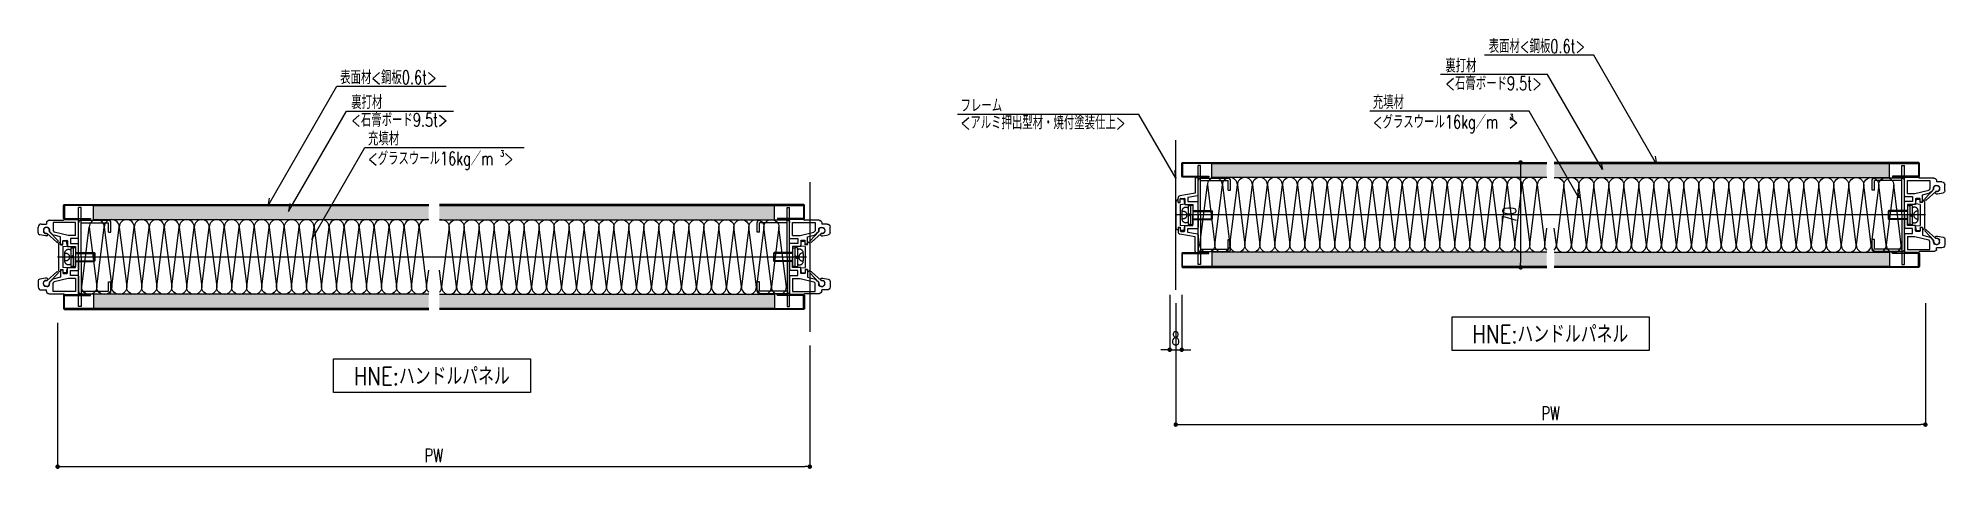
# Model space of a CAD drawing. Extents: x 21 to 47673, y 9 to 26406.
# Drawn here: x 10083 to 11354, y 21104 to 21392 of the extents above; entities that cross this region are included whole.
import ezdxf
from ezdxf.enums import TextEntityAlignment as Align

# ---------------------------------------------------------------- set-up
doc = ezdxf.new("R2010")
doc.units = 0
doc.header["$LTSCALE"] = 10
doc.header["$PDMODE"] = 35
doc.header["$PDSIZE"] = 5
doc.linetypes.add('HIDDEN', pattern=[9.525, 6.35, -3.175])
for name, color, linetype in [('_P16_製品寸法', 9, 'Continuous'), ('_基準', 1, 'Continuous'), ('_文字', 3, 'Continuous'), ('_製品', 4, 'Continuous'), ('_製品寸法', 9, 'Continuous')]:
    doc.layers.add(name, color=color, linetype=linetype)
doc.styles.add('OKAMURA', font='simplex8.shx', dxfattribs={"width": 0.7, "bigfont": 'BIGFONT.shx'})
doc.dimstyles.new('OKAMURA-003', dxfattribs={"dimscale": 3, "dimtxt": 3, "dimasz": 1, "dimexe": 0, "dimexo": 3, "dimgap": 1, "dimtad": 1, "dimdec": 3, "dimdsep": 46, "dimtxsty": 'OKAMURA', "dimblk1": 'DOT', "dimblk2": 'DOT', "dimsah": 1, "dimcen": 0, "dimclrd": 9, "dimclre": 9, "dimclrt": 3, "dimadec": 0, "dimazin": 0, "dimtfac": 1, "dimtdec": 3, "dimtix": 1, "dimtmove": 2, "dimatfit": 3, "dimldrblk": 'NONE', "dimfxl": 0, "dimtolj": 1, "dimarcsym": 0})
pattern_1 = [(37.5, (-2975.263, 4866.6654), (-0.160003, 4.8941324), [0, -3.8608, 0, -4.318, 0, -4.1275]), (7.5, (-2975.263, 4866.6654), (4.495233, 7.168251), [0, -2.0828, 0, -3.4798, 0, -1.3335]), (327.5, (-2978.387, 4866.6654), (7.9099237, 0.014372), [0, -1.27, 0, -4.572, 0, -5.969]), (317.5, (-2978.387, 4866.6654), (7.6355645, 2.229293), [0, -0.635, 0, -2.9972, 0, -3.429])]
pattern_2 = [(37.5, (-2975.263, 4866.6654), (-0.160003, 4.8941324), [0, -3.8608, 0, -4.318, 0, -4.1275]), (7.5, (-2975.263, 4866.6654), (4.495233, 7.168251), [0, -2.0828, 0, -3.4798, 0, -1.3335]), (327.5, (-2978.387, 4866.6654), (7.9099237, 0.0143718), [0, -1.27, 0, -4.572, 0, -5.969]), (317.5, (-2978.387, 4866.6654), (7.6355645, 2.229293), [0, -0.635, 0, -2.9972, 0, -3.429])]

# ---------------------------------------------------------------- blocks, each defined once
blk = doc.blocks.new('A$C32CB7D14')
at = {"layer": '_製品'}
for p, q in [((0, 19.5), (1, 20.5)), ((0, 19.5), (0, 1.5)), ((1.5, 20.5), (1, 20.5)), ((1.5, 18.7), (1.5, 20.5)), ((1.5, 18.7), (3, 18.7)), ((3, 18.7), (3, 21)), ((5.5, 21), (3, 21)), ((3, 17.5), (6, 17.8)), ((3, 17.5), (3, 3.5)), ((6, 17.8), (5.5, 21)), ((0, 1.5), (1, 0.5)), ((1.5, 0.5), (1, 0.5)), ((1.5, 2.2), (1.5, 0.5)), ((1.5, 2.2), (3, 2.2)), ((6, 3.2), (3, 3.5)), ((3, 2.2), (3, 0)), ((5.5, 0), (6, 3.2)), ((5.5, 0), (3, 0))]:
    blk.add_line(p, q, dxfattribs=at)
blk = doc.blocks.new('A$C72ED3FC6')
at = {"layer": '_製品'}
for p, q in [((0.5, 9.3), (0, 8.7)), ((12.8, 8.7), (0, 8.7)), ((0, 8.7), (0, 3.7)), ((12.8, 3.7), (0, 3.7)), ((0, 3.7), (0.5, 3.2)), ((12.8, 9.3), (0.5, 9.3)), ((0.5, 3.2), (0.5, 9.3)), ((12.8, 3.2), (0.5, 3.2)), ((12.8, 12.5), (14.4, 12.5)), ((12.8, 12.5), (12.8, 0)), ((14.4, 0), (12.8, 0)), ((14.4, 12.5), (14.4, 0)), ((16, 12.5), (14.4, 12.5)), ((14.4, 7.2), (16, 6.3)), ((14.4, 6.3), (16, 5.3)), ((16, 12.5), (16, 0)), ((14.4, 0), (16, 0))]:
    blk.add_line(p, q, dxfattribs=at)
at = {"layer": '_製品', "linetype": 'HIDDEN', "ltscale": 0.5}
blk.add_line((20, 3.7), (20, 8.7), dxfattribs=at)
for centre, radius, start, end in [((17.5, 9), 2.48, 353.0727, 128.2119), ((17.5, 3.5), 2.48, 231.7881, 6.9274), ((19.4, 6.5), 2.37, 74.4113, 185.2), ((19.4, 6), 2.37, 174.8002, 285.5887)]:
    blk.add_arc(centre, radius, start, end, dxfattribs=at)
blk = doc.blocks.new('A$C47657887')
at = {"layer": '_製品'}
for p, q in [((2.5, 6), (8.9, 0.2)), ((9.8, 1), (3.9, 7.4))]:
    blk.add_line(p, q, dxfattribs=at)
for centre, radius, start, end in [((2, 8), 2, 345.1323, 284.8682), ((9.3, 0.6), 0.6, 225, 45)]:
    blk.add_arc(centre, radius, start, end, dxfattribs=at)
blk = doc.blocks.new('A$C098A5279')
at = {"layer": '_製品'}
for p, q in [((0, 0), (0, 66)), ((1.6, 66), (0, 66)), ((1.6, 33), (1.6, 66)), ((1.6, 57.5), (20, 57.5)), ((1.6, 55.9), (20, 55.9)), ((20, 49.5), (20, 55.9)), ((21.6, 49.5), (21.6, 55.9)), ((20, 49.5), (21.6, 49.5)), ((1.6, 33), (1.6, 0)), ((20, 16.5), (21.6, 16.5)), ((20, 10.1), (20, 16.5)), ((21.6, 10.1), (21.6, 16.5)), ((1.6, 0), (0, 0)), ((1.6, 10.1), (20, 10.1)), ((1.6, 8.5), (20, 8.5))]:
    blk.add_line(p, q, dxfattribs=at)
for centre, start, end in [((1.6, 55.9), 90.001, 180), ((20, 55.9), 0, 90), ((1.6, 10.1), 179.999, 270), ((20, 10.1), 270, 0)]:
    blk.add_arc(centre, 1.6, start, end, dxfattribs=at)
blk = doc.blocks.new('P15US_BASE00')
at = {"layer": '_製品'}
for p, q in [((-13.5, 16.3), (-13.5, 20)), ((-8.6, 14.1), (-12.3, 14.8)), ((-11.5, 22), (-8, 22)), ((-10, 18.1), (-10, 17.1)), ((-7.8, 19.8), (-8.8, 19.6)), ((-7.8, 14.1), (-8.6, 14.1)), ((-7.8, 15.6), (-8.5, 15.6)), ((-8, 23), (-8, 22)), ((-7.6, 23.8), (-6.8, 24.3)), ((-6.2, 24.5), (3.5, 24.5)), ((-6, 18.3), (-6, 17.1)), ((-6, 17.1), (-4.3, 15.4)), ((11.5, 23), (-3.5, 23)), ((-3.5, 23), (-3.5, 17.5)), ((-3.5, 17.5), (-2.7, 16.6)), ((1.5, 13.5), (-2.9, 14.6)), ((6.5, 14.3), (-2.7, 16.6)), ((1.5, 8.8), (1.5, 13.5)), ((3.9, 24.9), (3.5, 24.5)), ((4.1, 25), (13, 25)), ((11.5, 14.3), (6.5, 14.3)), ((11.5, 14.3), (11.5, 23)), ((13.5, 12.8), (13.5, 24.5)), ((1.8, 8.5), (2.7, 8.5)), ((3, 8.8), (3, 10.7)), ((3.3, 11), (5.7, 11)), ((6, 10.7), (6, 7)), ((6, 7), (11.5, 7)), ((8, 12.3), (8, 9)), ((13, 12.3), (8, 12.3)), ((8, 9), (13, 9)), ((11.5, 7), (11.5, 0.3)), ((11.5, 0.3), (11.8, 0)), ((11.5, -0.3), (11.8, 0)), ((13.5, 0.3), (13.2, 0)), ((13.2, 0), (13.5, -0.3)), ((13.5, 0.3), (13.5, 8.5)), ((1.5, -8.8), (1.5, -13.5)), ((1.8, -8.5), (2.7, -8.5)), ((3, -8.8), (3, -10.7)), ((3.3, -11), (5.7, -11)), ((6, -7), (11.5, -7)), ((6, -10.7), (6, -7)), ((8, -9), (13, -9)), ((8, -12.3), (8, -9)), ((13, -12.3), (8, -12.3)), ((11.5, -7), (11.5, -0.3)), ((13.5, -0.3), (13.5, -8.5)), ((-13.5, -16.3), (-13.5, -20)), ((-8.6, -14.1), (-12.3, -14.8)), ((-11.5, -22), (-8, -22)), ((-10, -18.1), (-10, -17.1)), ((-7.8, -19.8), (-8.8, -19.6)), ((-7.8, -14.1), (-8.6, -14.1)), ((-7.8, -15.6), (-8.5, -15.6)), ((-8, -23), (-8, -22)), ((-7.6, -23.8), (-6.8, -24.3)), ((-6.2, -24.5), (3.5, -24.5)), ((-6, -17.1), (-4.3, -15.4)), ((-6, -18.3), (-6, -17.1)), ((-3.5, -17.5), (-2.7, -16.6)), ((-3.5, -23), (-3.5, -17.5)), ((11.5, -23), (-3.5, -23)), ((1.5, -13.5), (-2.9, -14.6)), ((6.5, -14.3), (-2.7, -16.6)), ((3.9, -24.9), (3.5, -24.5)), ((4.1, -25), (13, -25)), ((11.5, -14.3), (6.5, -14.3)), ((11.5, -14.3), (11.5, -23)), ((13.5, -12.8), (13.5, -24.5)), ((13.5, -12.8), (13.5, -24.5))]:
    blk.add_line(p, q, dxfattribs=at)
for centre, radius, start, end in [((-11.5, 20), 2, 90, 180), ((-12, 16.3), 1.5, 180, 260), ((-8.5, 18.1), 1.5, 100, 180), ((-8.5, 17.1), 1.5, 180, 270), ((-7, 23), 1, 123.6901, 180), ((-7.5, 18.3), 1.5, 0, 100), ((-7.8, 14.9), 0.75, 270, 90), ((-6.2, 23.5), 1, 90, 123.6901), ((-2.2, 17.5), 3, 225, 255.5), ((4.1, 24.7), 0.3, 90, 135), ((13, 24.5), 0.5, 0, 90), ((13, 12.8), 0.5, 270, 0), ((1.8, 8.8), 0.3, 180, 270), ((2.7, 8.8), 0.3, 270, 0), ((3.3, 10.7), 0.3, 90, 180), ((5.7, 10.7), 0.3, 0, 90), ((13, 8.5), 0.5, 0, 90), ((1.8, -8.8), 0.3, 90, 180), ((2.7, -8.8), 0.3, 0, 90), ((3.3, -10.7), 0.3, 180, 270), ((5.7, -10.7), 0.3, 270, 360), ((13, -8.5), 0.5, 270, 0), ((13, -12.8), 0.5, 0, 90), ((-12, -16.3), 1.5, 100, 180), ((-11.5, -20), 2, 180, 270), ((-8.5, -17.1), 1.5, 90, 180), ((-8.5, -18.1), 1.5, 180, 260), ((-7, -23), 1, 180, 236.3099), ((-7.8, -14.9), 0.75, 270, 90), ((-7.5, -18.3), 1.5, 260, 360), ((-6.2, -23.5), 1, 236.3099, 270), ((-2.2, -17.5), 3, 104.5, 135), ((4.1, -24.7), 0.3, 225, 270), ((13, -24.5), 0.5, 270, 0)]:
    blk.add_arc(centre, radius, start, end, dxfattribs=at)
for name, p in [('A$C098A5279', (13.5, -33)), ('A$C47657887', (-10, 9.7)), ('A$C32CB7D14', (0, -10.5))]:
    blk.add_blockref(name, p, dxfattribs=at)
at = {"layer": '_製品', "xscale": -1}
blk.add_blockref('A$C72ED3FC6', (24.3, -6.3), dxfattribs=at)
at = {"layer": '_製品', "xscale": -1, "rotation": 180}
blk.add_blockref('A$C47657887', (-10, -9.7), dxfattribs=at)
blk = doc.blocks.new('P15_BASE_SS_US_HALF')
at = {"layer": '_製品'}
h = blk.add_hatch(dxfattribs=at)
h.set_pattern_fill('AR-SAND', color=256, scale=0.1, style=0)
h.set_pattern_definition(pattern_1)
edge = h.paths.add_edge_path()
edge.add_line((247.5, 24.9), (24, 24.9))
edge.add_line((24, 24.9), (24, 34.4))
edge.add_line((24, 34.4), (247.5, 34.4))
h = blk.add_hatch(dxfattribs=at)
h.set_pattern_fill('AR-SAND', color=256, scale=0.1, style=0)
h.set_pattern_definition(pattern_1)
edge = h.paths.add_edge_path()
edge.add_line((247.5, -24.9), (24, -24.9))
edge.add_line((24, -24.9), (24, -34.4))
edge.add_line((24, -34.4), (247.5, -34.4))
for points in [[(247.5, 34.4), (4.6, 34.4), (4.6, 25.8), (22, 25.8), (22, 25.2), (4.6, 25.2, -0.414214), (4, 25.8), (4, 34.4, -0.414214), (4.6, 35), (247.5, 35)], [(31.1, 20), (31.1, 20, 0.414214), (26.1, 25), (26.1, 25, 0.414214), (21.1, 20), (21.1, 20), (26.1, -20), (26.1, -20, -0.414214), (21.1, -25), (21.1, -25, -0.414214), (16.1, -20), (16.1, -20), (21.1, 20)], [(41.1, 20), (41.1, 20, 0.414214), (36.1, 25), (36.1, 25, 0.414214), (31.1, 20), (31.1, 20), (36.1, -20), (36.1, -20, -0.414214), (31.1, -25), (31.1, -25, -0.414214), (26.1, -20), (26.1, -20), (31.1, 20)], [(51.1, 20), (51.1, 20, 0.414214), (46.1, 25), (46.1, 25, 0.414214), (41.1, 20), (41.1, 20), (46.1, -20), (46.1, -20, -0.414214), (41.1, -25), (41.1, -25, -0.414214), (36.1, -20), (36.1, -20), (41.1, 20)], [(61.1, 20), (61.1, 20, 0.414214), (56.1, 25), (56.1, 25, 0.414214), (51.1, 20), (51.1, 20), (56.1, -20), (56.1, -20, -0.414214), (51.1, -25), (51.1, -25, -0.414214), (46.1, -20), (46.1, -20), (51.1, 20)], [(71.1, 20), (71.1, 20, 0.414214), (66.1, 25), (66.1, 25, 0.414214), (61.1, 20), (61.1, 20), (66.1, -20), (66.1, -20, -0.414214), (61.1, -25), (61.1, -25, -0.414214), (56.1, -20), (56.1, -20), (61.1, 20)], [(81.1, 20), (81.1, 20, 0.414214), (76.1, 25), (76.1, 25, 0.414214), (71.1, 20), (71.1, 20), (76.1, -20), (76.1, -20, -0.414214), (71.1, -25), (71.1, -25, -0.414214), (66.1, -20), (66.1, -20), (71.1, 20)], [(91.1, 20), (91.1, 20, 0.414214), (86.1, 25), (86.1, 25, 0.414214), (81.1, 20), (81.1, 20), (86.1, -20), (86.1, -20, -0.414214), (81.1, -25), (81.1, -25, -0.414214), (76.1, -20), (76.1, -20), (81.1, 20)], [(101.1, 20), (101.1, 20, 0.414214), (96.1, 25), (96.1, 25, 0.414214), (91.1, 20), (91.1, 20), (96.1, -20), (96.1, -20, -0.414214), (91.1, -25), (91.1, -25, -0.414214), (86.1, -20), (86.1, -20), (91.1, 20)], [(111.1, 20), (111.1, 20, 0.414214), (106.1, 25), (106.1, 25, 0.414214), (101.1, 20), (101.1, 20), (106.1, -20), (106.1, -20, -0.414214), (101.1, -25), (101.1, -25, -0.414214), (96.1, -20), (96.1, -20), (101.1, 20)], [(121.1, 20), (121.1, 20, 0.414214), (116.1, 25), (116.1, 25, 0.414214), (111.1, 20), (111.1, 20), (116.1, -20), (116.1, -20, -0.414214), (111.1, -25), (111.1, -25, -0.414214), (106.1, -20), (106.1, -20), (111.1, 20)], [(131.1, 20), (131.1, 20, 0.414214), (126.1, 25), (126.1, 25, 0.414214), (121.1, 20), (121.1, 20), (126.1, -20), (126.1, -20, -0.414214), (121.1, -25), (121.1, -25, -0.414214), (116.1, -20), (116.1, -20), (121.1, 20)], [(141.1, 20), (141.1, 20, 0.414214), (136.1, 25), (136.1, 25, 0.414214), (131.1, 20), (131.1, 20), (136.1, -20), (136.1, -20, -0.414214), (131.1, -25), (131.1, -25, -0.414214), (126.1, -20), (126.1, -20), (131.1, 20)], [(151.1, 20), (151.1, 20, 0.414214), (146.1, 25), (146.1, 25, 0.414214), (141.1, 20), (141.1, 20), (146.1, -20), (146.1, -20, -0.414214), (141.1, -25), (141.1, -25, -0.414214), (136.1, -20), (136.1, -20), (141.1, 20)], [(161.1, 20), (161.1, 20, 0.414214), (156.1, 25), (156.1, 25, 0.414214), (151.1, 20), (151.1, 20), (156.1, -20), (156.1, -20, -0.414214), (151.1, -25), (151.1, -25, -0.414214), (146.1, -20), (146.1, -20), (151.1, 20)], [(171.1, 20), (171.1, 20, 0.414214), (166.1, 25), (166.1, 25, 0.414214), (161.1, 20), (161.1, 20), (166.1, -20), (166.1, -20, -0.414214), (161.1, -25), (161.1, -25, -0.414214), (156.1, -20), (156.1, -20), (161.1, 20)], [(181.1, 20), (181.1, 20, 0.414214), (176.1, 25), (176.1, 25, 0.414214), (171.1, 20), (171.1, 20), (176.1, -20), (176.1, -20, -0.414214), (171.1, -25), (171.1, -25, -0.414214), (166.1, -20), (166.1, -20), (171.1, 20)], [(191.1, 20), (191.1, 20, 0.414214), (186.1, 25), (186.1, 25, 0.414214), (181.1, 20), (181.1, 20), (186.1, -20), (186.1, -20, -0.414214), (181.1, -25), (181.1, -25, -0.414214), (176.1, -20), (176.1, -20), (181.1, 20)], [(201.1, 20), (201.1, 20, 0.414214), (196.1, 25), (196.1, 25, 0.414214), (191.1, 20), (191.1, 20), (196.1, -20), (196.1, -20, -0.414214), (191.1, -25), (191.1, -25, -0.414214), (186.1, -20), (186.1, -20), (191.1, 20)], [(211.1, 20), (211.1, 20, 0.414214), (206.1, 25), (206.1, 25, 0.414214), (201.1, 20), (201.1, 20), (206.1, -20), (206.1, -20, -0.414214), (201.1, -25), (201.1, -25, -0.414214), (196.1, -20), (196.1, -20), (201.1, 20)], [(221.1, 20), (221.1, 20, 0.414214), (216.1, 25), (216.1, 25, 0.414214), (211.1, 20), (211.1, 20), (216.1, -20), (216.1, -20, -0.414214), (211.1, -25), (211.1, -25, -0.414214), (206.1, -20), (206.1, -20), (211.1, 20)], [(231.1, 20), (231.1, 20, 0.414214), (226.1, 25), (226.1, 25, 0.414214), (221.1, 20), (221.1, 20), (226.1, -20), (226.1, -20, -0.414214), (221.1, -25), (221.1, -25, -0.414214), (216.1, -20), (216.1, -20), (221.1, 20)], [(241.1, 20), (241.1, 20, 0.414214), (236.1, 25), (236.1, 25, 0.414214), (231.1, 20), (231.1, 20), (236.1, -20), (236.1, -20, -0.414214), (231.1, -25), (231.1, -25, -0.414214), (226.1, -20), (226.1, -20), (231.1, 20)], [(247.5, 24.8, 0.071068), (246.1, 25), (246.1, 25, 0.414214), (241.1, 20), (241.1, 20), (246.1, -20), (246.1, -20, -0.414214), (241.1, -25), (241.1, -25, -0.414214), (236.1, -20), (236.1, -20), (241.1, 20)], [(247.5, -23.5, -0.194134), (246.1, -20), (246.1, -20), (247.5, -8.8)], [(247.5, -34.4), (4.6, -34.4), (4.6, -25.8), (22, -25.8), (22, -25.2), (4.6, -25.2, 0.414214), (4, -25.8), (4, -34.4, 0.414214), (4.6, -35), (247.5, -35)]]:
    blk.add_lwpolyline(points, format="xyb", dxfattribs=at)
for points in [[(247.5, 24.9), (24, 24.9), (24, 34.4), (247.5, 34.4)], [(247.5, -24.9), (24, -24.9), (24, -34.4), (247.5, -34.4)]]:
    blk.add_lwpolyline(points, dxfattribs=at)
blk.add_blockref('P15US_BASE00', (0.5, 0), dxfattribs=at)
blk = doc.blocks.new('_DOT')
at = {"color": 0, "linetype": 'ByBlock'}
blk.add_line((-0.5, 0), (-1, 0), dxfattribs=at)
at = {"color": 0, "linetype": 'ByBlock', "const_width": 0.5}
blk.add_lwpolyline([(-0.25, 0, 1), (0.25, 0, 1)], format="xyb", close=True, dxfattribs=at)
blk = doc.blocks.new('*D2016')
at = {"layer": '_製品寸法', "color": 9, "lineweight": -2, "transparency": 16777216}
for p, q in [((-501.7, -44), (-501.7, -140)), ((0, -59), (0, -140)), ((-498.7, -140), (-3, -140))]:
    blk.add_line(p, q, dxfattribs=at)
at = {"layer": 'Defpoints', "color": 0, "transparency": 16777216}
for p in [(-501.7, -35), (0, -50), (0, -140)]:
    blk.add_point(p, dxfattribs=at)
at = {"layer": '_製品寸法', "color": 9, "lineweight": -2, "transparency": 16777216, "xscale": 3, "yscale": 3, "zscale": 3, "rotation": 180}
blk.add_blockref('_DOT', (-501.7, -140), dxfattribs=at)
at = {"layer": '_製品寸法', "color": 9, "lineweight": -2, "transparency": 16777216, "xscale": 3, "yscale": 3, "zscale": 3}
blk.add_blockref('_DOT', (0, -140), dxfattribs=at)
at = {"layer": '_製品寸法', "color": 3, "transparency": 16777216, "insert": (-250.8, -132.5), "char_height": 9, "attachment_point": 5, "style": 'OKAMURA'}
blk.add_mtext('\\A1;PW', dxfattribs=at)
blk = doc.blocks.new('_None')
blk = doc.blocks.new('*D807')
at = {"layer": '_製品寸法', "color": 9, "lineweight": -2, "transparency": 16777216}
for p, q in [((0, -59), (0, -140)), ((500, -59), (500, -140)), ((3, -140), (497, -140))]:
    blk.add_line(p, q, dxfattribs=at)
at = {"layer": 'Defpoints', "color": 0, "transparency": 16777216}
for p in [(0, -50), (500, -50), (500, -140)]:
    blk.add_point(p, dxfattribs=at)
at = {"layer": '_製品寸法', "color": 9, "lineweight": -2, "transparency": 16777216, "xscale": 3, "yscale": 3, "zscale": 3, "rotation": 180}
blk.add_blockref('_DOT', (0, -140), dxfattribs=at)
at = {"layer": '_製品寸法', "color": 9, "lineweight": -2, "transparency": 16777216, "xscale": 3, "yscale": 3, "zscale": 3}
blk.add_blockref('_DOT', (500, -140), dxfattribs=at)
at = {"layer": '_製品寸法', "color": 3, "transparency": 16777216, "insert": (250, -132.5), "char_height": 9, "attachment_point": 5, "style": 'OKAMURA'}
blk.add_mtext('\\A1;PW', dxfattribs=at)
blk = doc.blocks.new('*D808')
at = {"layer": '_製品寸法', "color": 9, "lineweight": -2, "transparency": 16777216}
for p, q in [((221, 35), (230, 35)), ((230, 32), (230, -32)), ((221, -35), (230, -35))]:
    blk.add_line(p, q, dxfattribs=at)
at = {"layer": 'Defpoints', "color": 0, "transparency": 16777216}
for p in [(230, 35), (230, -35), (230, -35)]:
    blk.add_point(p, dxfattribs=at)
at = {"layer": '_製品寸法', "color": 9, "lineweight": -2, "transparency": 16777216, "xscale": 3, "yscale": 3, "zscale": 3}
for p, rotation in [((230, 35), 90), ((230, -35), 270)]:
    blk.add_blockref('_DOT', p, dxfattribs=dict(at, rotation=rotation))
at = {"layer": '_製品寸法', "color": 3, "transparency": 16777216, "insert": (222.5, 0), "char_height": 9, "attachment_point": 5, "rotation": 90, "style": 'OKAMURA'}
blk.add_mtext('\\A1;70', dxfattribs=at)
blk = doc.blocks.new('A$C46606B5D')
at = {"layer": '_製品'}
for p, q in [((0, 17.8), (0.5, 21)), ((3, 17.5), (0, 17.8)), ((0.5, 21), (3, 21)), ((3, 18.8), (3, 21)), ((4.5, 18.8), (3, 18.8)), ((3, 17.5), (3, 3.5)), ((4.5, 18.8), (4.5, 20.5)), ((4.5, 20.5), (5, 20.5)), ((6, 19.5), (5, 20.5)), ((6, 19.5), (6, 1.5)), ((0, 3.2), (3, 3.5)), ((0.5, 0), (0, 3.2)), ((0.5, 0), (3, 0)), ((3, 2.3), (3, 0)), ((4.5, 2.3), (3, 2.3)), ((4.5, 2.3), (4.5, 0.5)), ((4.5, 0.5), (5, 0.5)), ((6, 1.5), (5, 0.5))]:
    blk.add_line(p, q, dxfattribs=at)
blk = doc.blocks.new('A$C79397D4C')
at = {"layer": '_製品'}
for p, q in [((23, 79.2), (2.5, 75.5)), ((23, 99), (23, 79.2)), ((24, 100), (26, 100)), ((27, 76.6), (27, 99)), ((0, 67.6), (0, 72.6)), ((0.6, 67), (2.4, 67)), ((3, 67.6), (3, 71.4)), ((3.6, 72), (8.4, 72)), ((9, 71.4), (9, 64)), ((9, 64), (20, 64)), ((26.2, 75.7), (13, 73.3)), ((13, 73.3), (13, 68)), ((13, 68), (26, 68)), ((20, 64), (20, 50.6)), ((27, 50.6), (27, 67)), ((0, 32.4), (0, 27.4)), ((0.6, 33), (2.4, 33)), ((3, 32.4), (3, 28.6)), ((3.6, 28), (8.4, 28)), ((9, 36), (20, 36)), ((9, 28.6), (9, 36)), ((13, 26.7), (13, 32)), ((13, 32), (26, 32)), ((26.2, 24.3), (13, 26.7)), ((20, 50.6), (20.6, 50)), ((20, 50.6), (20.6, 50)), ((20, 49.4), (20.6, 50)), ((20, 49.4), (20.6, 50)), ((20, 36), (20, 49.4)), ((27, 50.6), (26.4, 50)), ((27, 50.6), (26.4, 50)), ((27, 49.4), (26.4, 50)), ((27, 49.4), (26.4, 50)), ((27, 49.4), (27, 33)), ((23, 20.8), (2.5, 24.5)), ((23, 1), (23, 20.8)), ((24, 0), (26, 0)), ((27, 23.4), (27, 1))]:
    blk.add_line(p, q, dxfattribs=at)
for centre, radius, start, end in [((24, 99), 1, 90, 180), ((26, 99), 1, 0, 90), ((26, 76.6), 1, 280, 0), ((3, 72.6), 3, 100, 180), ((0.6, 67.6), 0.6, 180, 270), ((2.4, 67.6), 0.6, 270, 360), ((3.6, 71.4), 0.6, 90, 180), ((8.4, 71.4), 0.6, 0, 90), ((26, 67), 1, 0, 90), ((0.6, 32.4), 0.6, 90, 180), ((3, 27.4), 3, 180, 260), ((2.4, 32.4), 0.6, 0, 90), ((3.6, 28.6), 0.6, 180, 270), ((8.4, 28.6), 0.6, 270, 0), ((26, 33), 1, 270, 0), ((24, 1), 1, 180, 270), ((26, 1), 1, 270, 0), ((26, 23.4), 1, 0, 80)]:
    blk.add_arc(centre, radius, start, end, dxfattribs=at)
blk = doc.blocks.new('P15UG_BASE00')
at = {"xscale": -1}
blk.add_blockref('A$C098A5279', (-15, -33), dxfattribs=at)
at = {"xscale": -0.5, "yscale": 0.5, "zscale": 0.5}
blk.add_blockref('A$C79397D4C', (-1.5, -25), dxfattribs=at)
at = {"layer": '_製品'}
for name, p in [('A$C72ED3FC6', (-24.3, -6.3)), ('A$C46606B5D', (-6, -10.5))]:
    blk.add_blockref(name, p, dxfattribs=at)
blk = doc.blocks.new('P15NE_TV')
at = {"layer": '_製品'}
h = blk.add_hatch(dxfattribs=at)
h.set_pattern_fill('AR-SAND', color=256, scale=0.1, style=0)
h.set_pattern_definition(pattern_2)
edge = h.paths.add_edge_path()
edge.add_line((247.5, 24.9), (24, 24.9))
edge.add_line((24, 24.9), (24, 34.4))
edge.add_line((24, 34.4), (247.5, 34.4))
h = blk.add_hatch(dxfattribs=at)
h.set_pattern_fill('AR-SAND', color=256, scale=0.1, style=0)
h.set_pattern_definition(pattern_2)
edge = h.paths.add_edge_path()
edge.add_line((252.5, 24.9), (476, 24.9))
edge.add_line((476, 24.9), (476, 34.4))
edge.add_line((476, 34.4), (252.5, 34.4))
h = blk.add_hatch(dxfattribs=at)
h.set_pattern_fill('AR-SAND', color=256, scale=0.1, style=0)
h.set_pattern_definition(pattern_2)
edge = h.paths.add_edge_path()
edge.add_line((247.5, -24.9), (24, -24.9))
edge.add_line((24, -24.9), (24, -34.4))
edge.add_line((24, -34.4), (247.5, -34.4))
h = blk.add_hatch(dxfattribs=at)
h.set_pattern_fill('AR-SAND', color=256, scale=0.1, style=0)
h.set_pattern_definition(pattern_2)
edge = h.paths.add_edge_path()
edge.add_line((252.5, -24.9), (476, -24.9))
edge.add_line((476, -24.9), (476, -34.4))
edge.add_line((476, -34.4), (252.5, -34.4))
for points in [[(247.5, 34.4), (4.6, 34.4), (4.6, 25.8), (22, 25.8), (22, 25.2), (4.6, 25.2, -0.414214), (4, 25.8), (4, 34.4, -0.414214), (4.6, 35), (247.5, 35)], [(252.5, 34.4), (495.4, 34.4), (495.4, 25.8), (478, 25.8), (478, 25.2), (495.4, 25.2, 0.414214), (496, 25.8), (496, 34.4, 0.414214), (495.4, 35), (252.5, 35)], [(31.1, 20), (31.1, 20, 0.414214), (26.1, 25), (26.1, 25, 0.414214), (21.1, 20), (21.1, 20), (26.1, -20), (26.1, -20, -0.414214), (21.1, -25), (21.1, -25, -0.414214), (16.1, -20), (16.1, -20), (21.1, 20)], [(41.1, 20), (41.1, 20, 0.414214), (36.1, 25), (36.1, 25, 0.414214), (31.1, 20), (31.1, 20), (36.1, -20), (36.1, -20, -0.414214), (31.1, -25), (31.1, -25, -0.414214), (26.1, -20), (26.1, -20), (31.1, 20)], [(51.1, 20), (51.1, 20, 0.414214), (46.1, 25), (46.1, 25, 0.414214), (41.1, 20), (41.1, 20), (46.1, -20), (46.1, -20, -0.414214), (41.1, -25), (41.1, -25, -0.414214), (36.1, -20), (36.1, -20), (41.1, 20)], [(61.1, 20), (61.1, 20, 0.414214), (56.1, 25), (56.1, 25, 0.414214), (51.1, 20), (51.1, 20), (56.1, -20), (56.1, -20, -0.414214), (51.1, -25), (51.1, -25, -0.414214), (46.1, -20), (46.1, -20), (51.1, 20)], [(71.1, 20), (71.1, 20, 0.414214), (66.1, 25), (66.1, 25, 0.414214), (61.1, 20), (61.1, 20), (66.1, -20), (66.1, -20, -0.414214), (61.1, -25), (61.1, -25, -0.414214), (56.1, -20), (56.1, -20), (61.1, 20)], [(81.1, 20), (81.1, 20, 0.414214), (76.1, 25), (76.1, 25, 0.414214), (71.1, 20), (71.1, 20), (76.1, -20), (76.1, -20, -0.414214), (71.1, -25), (71.1, -25, -0.414214), (66.1, -20), (66.1, -20), (71.1, 20)], [(91.1, 20), (91.1, 20, 0.414214), (86.1, 25), (86.1, 25, 0.414214), (81.1, 20), (81.1, 20), (86.1, -20), (86.1, -20, -0.414214), (81.1, -25), (81.1, -25, -0.414214), (76.1, -20), (76.1, -20), (81.1, 20)], [(101.1, 20), (101.1, 20, 0.414214), (96.1, 25), (96.1, 25, 0.414214), (91.1, 20), (91.1, 20), (96.1, -20), (96.1, -20, -0.414214), (91.1, -25), (91.1, -25, -0.414214), (86.1, -20), (86.1, -20), (91.1, 20)], [(111.1, 20), (111.1, 20, 0.414214), (106.1, 25), (106.1, 25, 0.414214), (101.1, 20), (101.1, 20), (106.1, -20), (106.1, -20, -0.414214), (101.1, -25), (101.1, -25, -0.414214), (96.1, -20), (96.1, -20), (101.1, 20)], [(121.1, 20), (121.1, 20, 0.414214), (116.1, 25), (116.1, 25, 0.414214), (111.1, 20), (111.1, 20), (116.1, -20), (116.1, -20, -0.414214), (111.1, -25), (111.1, -25, -0.414214), (106.1, -20), (106.1, -20), (111.1, 20)], [(131.1, 20), (131.1, 20, 0.414214), (126.1, 25), (126.1, 25, 0.414214), (121.1, 20), (121.1, 20), (126.1, -20), (126.1, -20, -0.414214), (121.1, -25), (121.1, -25, -0.414214), (116.1, -20), (116.1, -20), (121.1, 20)], [(141.1, 20), (141.1, 20, 0.414214), (136.1, 25), (136.1, 25, 0.414214), (131.1, 20), (131.1, 20), (136.1, -20), (136.1, -20, -0.414214), (131.1, -25), (131.1, -25, -0.414214), (126.1, -20), (126.1, -20), (131.1, 20)], [(151.1, 20), (151.1, 20, 0.414214), (146.1, 25), (146.1, 25, 0.414214), (141.1, 20), (141.1, 20), (146.1, -20), (146.1, -20, -0.414214), (141.1, -25), (141.1, -25, -0.414214), (136.1, -20), (136.1, -20), (141.1, 20)], [(161.1, 20), (161.1, 20, 0.414214), (156.1, 25), (156.1, 25, 0.414214), (151.1, 20), (151.1, 20), (156.1, -20), (156.1, -20, -0.414214), (151.1, -25), (151.1, -25, -0.414214), (146.1, -20), (146.1, -20), (151.1, 20)], [(171.1, 20), (171.1, 20, 0.414214), (166.1, 25), (166.1, 25, 0.414214), (161.1, 20), (161.1, 20), (166.1, -20), (166.1, -20, -0.414214), (161.1, -25), (161.1, -25, -0.414214), (156.1, -20), (156.1, -20), (161.1, 20)], [(181.1, 20), (181.1, 20, 0.414214), (176.1, 25), (176.1, 25, 0.414214), (171.1, 20), (171.1, 20), (176.1, -20), (176.1, -20, -0.414214), (171.1, -25), (171.1, -25, -0.414214), (166.1, -20), (166.1, -20), (171.1, 20)], [(191.1, 20), (191.1, 20, 0.414214), (186.1, 25), (186.1, 25, 0.414214), (181.1, 20), (181.1, 20), (186.1, -20), (186.1, -20, -0.414214), (181.1, -25), (181.1, -25, -0.414214), (176.1, -20), (176.1, -20), (181.1, 20)], [(201.1, 20), (201.1, 20, 0.414214), (196.1, 25), (196.1, 25, 0.414214), (191.1, 20), (191.1, 20), (196.1, -20), (196.1, -20, -0.414214), (191.1, -25), (191.1, -25, -0.414214), (186.1, -20), (186.1, -20), (191.1, 20)], [(211.1, 20), (211.1, 20, 0.414214), (206.1, 25), (206.1, 25, 0.414214), (201.1, 20), (201.1, 20), (206.1, -20), (206.1, -20, -0.414214), (201.1, -25), (201.1, -25, -0.414214), (196.1, -20), (196.1, -20), (201.1, 20)], [(221.1, 20), (221.1, 20, 0.414214), (216.1, 25), (216.1, 25, 0.414214), (211.1, 20), (211.1, 20), (216.1, -20), (216.1, -20, -0.414214), (211.1, -25), (211.1, -25, -0.414214), (206.1, -20), (206.1, -20), (211.1, 20)], [(231.1, 20), (231.1, 20, 0.414214), (226.1, 25), (226.1, 25, 0.414214), (221.1, 20), (221.1, 20), (226.1, -20), (226.1, -20, -0.414214), (221.1, -25), (221.1, -25, -0.414214), (216.1, -20), (216.1, -20), (221.1, 20)], [(241.1, 20), (241.1, 20, 0.414214), (236.1, 25), (236.1, 25, 0.414214), (231.1, 20), (231.1, 20), (236.1, -20), (236.1, -20, -0.414214), (231.1, -25), (231.1, -25, -0.414214), (226.1, -20), (226.1, -20), (231.1, 20)], [(247.5, 24.8, 0.071068), (246.1, 25), (246.1, 25, 0.414214), (241.1, 20), (241.1, 20), (246.1, -20), (246.1, -20, -0.414214), (241.1, -25), (241.1, -25, -0.414214), (236.1, -20), (236.1, -20), (241.1, 20)], [(252.5, 24.8, -0.071068), (253.9, 25), (253.9, 25, -0.414214), (258.9, 20), (258.9, 20), (253.9, -20), (253.9, -20, 0.414214), (258.9, -25), (258.9, -25, 0.414214), (263.9, -20), (263.9, -20), (258.9, 20)], [(258.9, 20), (258.9, 20, -0.414214), (263.9, 25), (263.9, 25, -0.414214), (268.9, 20), (268.9, 20), (263.9, -20), (263.9, -20, 0.414214), (268.9, -25), (268.9, -25, 0.414214), (273.9, -20), (273.9, -20), (268.9, 20)], [(268.9, 20), (268.9, 20, -0.414214), (273.9, 25), (273.9, 25, -0.414214), (278.9, 20), (278.9, 20), (273.9, -20), (273.9, -20, 0.414214), (278.9, -25), (278.9, -25, 0.414214), (283.9, -20), (283.9, -20), (278.9, 20)], [(278.9, 20), (278.9, 20, -0.414214), (283.9, 25), (283.9, 25, -0.414214), (288.9, 20), (288.9, 20), (283.9, -20), (283.9, -20, 0.414214), (288.9, -25), (288.9, -25, 0.414214), (293.9, -20), (293.9, -20), (288.9, 20)], [(288.9, 20), (288.9, 20, -0.414214), (293.9, 25), (293.9, 25, -0.414214), (298.9, 20), (298.9, 20), (293.9, -20), (293.9, -20, 0.414214), (298.9, -25), (298.9, -25, 0.414214), (303.9, -20), (303.9, -20), (298.9, 20)], [(298.9, 20), (298.9, 20, -0.414214), (303.9, 25), (303.9, 25, -0.414214), (308.9, 20), (308.9, 20), (303.9, -20), (303.9, -20, 0.414214), (308.9, -25), (308.9, -25, 0.414214), (313.9, -20), (313.9, -20), (308.9, 20)], [(308.9, 20), (308.9, 20, -0.414214), (313.9, 25), (313.9, 25, -0.414214), (318.9, 20), (318.9, 20), (313.9, -20), (313.9, -20, 0.414214), (318.9, -25), (318.9, -25, 0.414214), (323.9, -20), (323.9, -20), (318.9, 20)], [(318.9, 20), (318.9, 20, -0.414214), (323.9, 25), (323.9, 25, -0.414214), (328.9, 20), (328.9, 20), (323.9, -20), (323.9, -20, 0.414214), (328.9, -25), (328.9, -25, 0.414214), (333.9, -20), (333.9, -20), (328.9, 20)], [(328.9, 20), (328.9, 20, -0.414214), (333.9, 25), (333.9, 25, -0.414214), (338.9, 20), (338.9, 20), (333.9, -20), (333.9, -20, 0.414214), (338.9, -25), (338.9, -25, 0.414214), (343.9, -20), (343.9, -20), (338.9, 20)], [(338.9, 20), (338.9, 20, -0.414214), (343.9, 25), (343.9, 25, -0.414214), (348.9, 20), (348.9, 20), (343.9, -20), (343.9, -20, 0.414214), (348.9, -25), (348.9, -25, 0.414214), (353.9, -20), (353.9, -20), (348.9, 20)], [(348.9, 20), (348.9, 20, -0.414214), (353.9, 25), (353.9, 25, -0.414214), (358.9, 20), (358.9, 20), (353.9, -20), (353.9, -20, 0.414214), (358.9, -25), (358.9, -25, 0.414214), (363.9, -20), (363.9, -20), (358.9, 20)], [(358.9, 20), (358.9, 20, -0.414214), (363.9, 25), (363.9, 25, -0.414214), (368.9, 20), (368.9, 20), (363.9, -20), (363.9, -20, 0.414214), (368.9, -25), (368.9, -25, 0.414214), (373.9, -20), (373.9, -20), (368.9, 20)], [(368.9, 20), (368.9, 20, -0.414214), (373.9, 25), (373.9, 25, -0.414214), (378.9, 20), (378.9, 20), (373.9, -20), (373.9, -20, 0.414214), (378.9, -25), (378.9, -25, 0.414214), (383.9, -20), (383.9, -20), (378.9, 20)], [(378.9, 20), (378.9, 20, -0.414214), (383.9, 25), (383.9, 25, -0.414214), (388.9, 20), (388.9, 20), (383.9, -20), (383.9, -20, 0.414214), (388.9, -25), (388.9, -25, 0.414214), (393.9, -20), (393.9, -20), (388.9, 20)], [(388.9, 20), (388.9, 20, -0.414214), (393.9, 25), (393.9, 25, -0.414214), (398.9, 20), (398.9, 20), (393.9, -20), (393.9, -20, 0.414214), (398.9, -25), (398.9, -25, 0.414214), (403.9, -20), (403.9, -20), (398.9, 20)], [(398.9, 20), (398.9, 20, -0.414214), (403.9, 25), (403.9, 25, -0.414214), (408.9, 20), (408.9, 20), (403.9, -20), (403.9, -20, 0.414214), (408.9, -25), (408.9, -25, 0.414214), (413.9, -20), (413.9, -20), (408.9, 20)], [(408.9, 20), (408.9, 20, -0.414214), (413.9, 25), (413.9, 25, -0.414214), (418.9, 20), (418.9, 20), (413.9, -20), (413.9, -20, 0.414214), (418.9, -25), (418.9, -25, 0.414214), (423.9, -20), (423.9, -20), (418.9, 20)], [(418.9, 20), (418.9, 20, -0.414214), (423.9, 25), (423.9, 25, -0.414214), (428.9, 20), (428.9, 20), (423.9, -20), (423.9, -20, 0.414214), (428.9, -25), (428.9, -25, 0.414214), (433.9, -20), (433.9, -20), (428.9, 20)], [(428.9, 20), (428.9, 20, -0.414214), (433.9, 25), (433.9, 25, -0.414214), (438.9, 20), (438.9, 20), (433.9, -20), (433.9, -20, 0.414214), (438.9, -25), (438.9, -25, 0.414214), (443.9, -20), (443.9, -20), (438.9, 20)], [(438.9, 20), (438.9, 20, -0.414214), (443.9, 25), (443.9, 25, -0.414214), (448.9, 20), (448.9, 20), (443.9, -20), (443.9, -20, 0.414214), (448.9, -25), (448.9, -25, 0.414214), (453.9, -20), (453.9, -20), (448.9, 20)], [(448.9, 20), (448.9, 20, -0.414214), (453.9, 25), (453.9, 25, -0.414214), (458.9, 20), (458.9, 20), (453.9, -20), (453.9, -20, 0.414214), (458.9, -25), (458.9, -25, 0.414214), (463.9, -20), (463.9, -20), (458.9, 20)], [(458.9, 20), (458.9, 20, -0.414214), (463.9, 25), (463.9, 25, -0.414214), (468.9, 20), (468.9, 20), (463.9, -20), (463.9, -20, 0.414214), (468.9, -25), (468.9, -25, 0.414214), (473.9, -20), (473.9, -20), (468.9, 20)], [(468.9, 20), (468.9, 20, -0.414214), (473.9, 25), (473.9, 25, -0.414214), (478.9, 20), (478.9, 20), (473.9, -20), (473.9, -20, 0.414214), (478.9, -25), (478.9, -25, 0.414214), (483.9, -20), (483.9, -20), (478.9, 20)], [(247.5, -23.5, -0.194134), (246.1, -20), (246.1, -20), (247.5, -8.8)], [(252.5, -23.5, 0.194134), (253.9, -20), (253.9, -20), (252.5, -8.8)], [(247.5, -34.4), (4.6, -34.4), (4.6, -25.8), (22, -25.8), (22, -25.2), (4.6, -25.2, 0.414214), (4, -25.8), (4, -34.4, 0.414214), (4.6, -35), (247.5, -35)], [(252.5, -34.4), (495.4, -34.4), (495.4, -25.8), (478, -25.8), (478, -25.2), (495.4, -25.2, -0.414214), (496, -25.8), (496, -34.4, -0.414214), (495.4, -35), (252.5, -35)]]:
    blk.add_lwpolyline(points, format="xyb", dxfattribs=at)
for points in [[(247.5, 24.9), (24, 24.9), (24, 34.4), (247.5, 34.4)], [(252.5, 24.9), (476, 24.9), (476, 34.4), (252.5, 34.4)], [(247.5, -24.9), (24, -24.9), (24, -34.4), (247.5, -34.4)], [(252.5, -24.9), (476, -24.9), (476, -34.4), (252.5, -34.4)]]:
    blk.add_lwpolyline(points, dxfattribs=at)
for name, p in [('P15US_BASE00', (0.5, 0)), ('P15UG_BASE00', (500, 0))]:
    blk.add_blockref(name, p, dxfattribs=at)
blk = doc.blocks.new('*D809')
at = {"layer": '_製品寸法', "color": 9, "lineweight": -2, "transparency": 16777216}
for p, q in [((-4, -53.4), (-4, -90)), ((4, -53.4), (4, -90)), ((-7, -90), (-10, -90)), ((-4, -90), (4, -90)), ((7, -90), (10, -90))]:
    blk.add_line(p, q, dxfattribs=at)
at = {"layer": 'Defpoints', "color": 0, "transparency": 16777216}
for p in [(-4, -44.4), (4, -44.4), (4, -90)]:
    blk.add_point(p, dxfattribs=at)
at = {"layer": '_製品寸法', "color": 9, "lineweight": -2, "transparency": 16777216, "xscale": 3, "yscale": 3, "zscale": 3}
blk.add_blockref('_DOT', (-4, -90), dxfattribs=at)
at = {"layer": '_製品寸法', "color": 9, "lineweight": -2, "transparency": 16777216, "xscale": 3, "yscale": 3, "zscale": 3, "rotation": 180}
blk.add_blockref('_DOT', (4, -90), dxfattribs=at)
at = {"layer": '_製品寸法', "color": 3, "transparency": 16777216, "insert": (0, -82.5), "char_height": 9, "attachment_point": 5, "style": 'OKAMURA'}
blk.add_mtext('\\A1;8', dxfattribs=at)
blk = doc.blocks.new('*U2015')
at = {"layer": '_基準'}
for p, q in [((0, 50), (0, -50)), ((-501.7, 0), (-2.2, 0))]:
    blk.add_line(p, q, dxfattribs=at)
at = {"layer": '_文字', "color": 9}
for points in [[(-360.612, 39.2781), (-361.5359, 34.0381), (-315.5511, 113.9961), (-242.6171, 113.9961)], [(-346.7175, 35.6252), (-347.6414, 30.3851), (-309.1264, 97.4316), (-237.6148, 97.4316)], [(-331.1178, 16.8492), (-332.0417, 11.6092), (-296.7237, 73.0198), (-190.4721, 73.0198)]]:
    blk.add_lwpolyline(points, dxfattribs=at)
blk.add_lwpolyline([(-317.6557, -90.5), (-317.6557, -68), (-186.2443, -68), (-186.2443, -90.5)], close=True, dxfattribs=at)
blk.add_blockref('P15_BASE_SS_US_HALF', (-501.7, 0))
at = {"xscale": -1}
blk.add_blockref('P15_BASE_SS_US_HALF', (0.5, 0), dxfattribs=at)
at = {"layer": '_文字', "style": 'OKAMURA'}
for s, height, width, p in [('表面材<鋼板0.6t>', 9, 0.7, (-313.2379, 115.4112)), ('裏打材 ', 9, 0.7, (-305.8879, 98.8189)), ('<石膏ボード9.5t> ', 9, 0.7, (-305.8879, 87.0288)), ('充填材', 9, 0.7, (-294.6852, 74.4525)), ('<グラスウール16kg／m\u3000> ', 9, 0.7, (-294.6852, 61.2981)), ('3', 4, 0.8, (-206.5586, 67.0574))]:
    blk.add_text(s, height=height, dxfattribs=dict(at, width=width)).set_placement(p)
at = {"layer": '_文字', "style": 'OKAMURA', "width": 0.8}
blk.add_text('HNE:ハンドルパネル', height=12, dxfattribs=at).set_placement((-252.1138, -79.25), align=Align.MIDDLE)
at = {"layer": '_製品寸法'}
dim = blk.add_linear_dim(base=(0, -140), p1=(-501.7, -35), p2=(0, -50), text='PW', dimstyle='OKAMURA-003', dxfattribs=at)
dim.commit()
dim.dimension.update_dxf_attribs({"geometry": '*D2016', "text_midpoint": (-250.85, -132.5)})
blk = doc.blocks.new('*U806')
at = {"layer": '_基準'}
for p, q in [((0, -50), (0, 50)), ((500, 0), (0, 0))]:
    blk.add_line(p, q, dxfattribs=at)
at = {"layer": '_文字', "color": 9}
for points in [[(319.7986, 39.1462), (320.7225, 33.9062), (278.846, 106.7206), (205.912, 106.7206)], [(283.6137, 35.4933), (284.5376, 30.2533), (248.0653, 93.7479), (176.5537, 93.7479)], [(-0.924, 29.74), (0, 24.5), (-24.5181, 67.1318), (-145.5348, 67.1318)], [(268.0139, 16.7173), (268.9379, 11.4773), (235.6625, 69.3362), (129.4109, 69.3362)]]:
    blk.add_lwpolyline(points, dxfattribs=at)
blk.add_lwpolyline([(184.2943, -90.5), (184.2943, -68), (315.7057, -68), (315.7057, -90.5)], close=True, dxfattribs=at)
at = {"layer": '_製品', "xscale": -1}
blk.add_blockref('P15NE_TV', (500, 0), dxfattribs=at)
at = {"layer": '_文字', "style": 'OKAMURA'}
for s, height, width, p in [('表面材<鋼板0.6t>', 9, 0.7, (208.7328, 108.1357)), ('裏打材 ', 9, 0.7, (179.7922, 95.1353)), ('<石膏ボード9.5t> ', 9, 0.7, (179.7922, 83.3451)), ('フレーム', 9, 0.7, (-143.4963, 68.5645)), ('充填材', 9, 0.7, (131.4494, 70.7688)), ('<アルミ押出型材・焼付塗装仕上> ', 9, 0.7, (-143.4963, 57.1421)), ('<グラスウール16kg／m\u3000> ', 9, 0.7, (131.4494, 57.6144)), ('3', 4, 0.8, (222.5322, 63.3882))]:
    blk.add_text(s, height=height, dxfattribs=dict(at, width=width)).set_placement(p)
at = {"layer": '_文字', "style": 'OKAMURA', "width": 0.8}
blk.add_text('HNE:ハンドルパネル', height=12, dxfattribs=at).set_placement((249.8362, -79.25), align=Align.MIDDLE)
at = {"layer": '_製品寸法'}
dim = blk.add_linear_dim(base=(230, -35), p1=(230, 35), p2=(230, -35), angle=90, dimstyle='OKAMURA-003', dxfattribs=at)
dim.commit()
dim.dimension.update_dxf_attribs({"geometry": '*D808', "text_midpoint": (222.5, 0)})
dim = blk.add_linear_dim(base=(4, -90), p1=(-4, -44.4), p2=(4, -44.4), dimstyle='OKAMURA-003', dxfattribs=at)
dim.commit()
dim.dimension.update_dxf_attribs({"geometry": '*D809', "text_midpoint": (0, -82.5)})
dim = blk.add_linear_dim(base=(500, -140), p1=(0, -50), p2=(500, -50), text='PW', dimstyle='OKAMURA-003', dxfattribs=at)
dim.commit()
dim.dimension.update_dxf_attribs({"geometry": '*D807', "text_midpoint": (250, -132.5)})

msp = doc.modelspace()

# ---------------------------------------------------------------- block references
msp.add_blockref('*U806', (10841.4451, 21273.6756))
at = {"layer": '_P16_製品寸法'}
msp.add_blockref('*U2015', (10597.3447, 21245.5985), dxfattribs=at)

doc.saveas('drawing.dxf')
